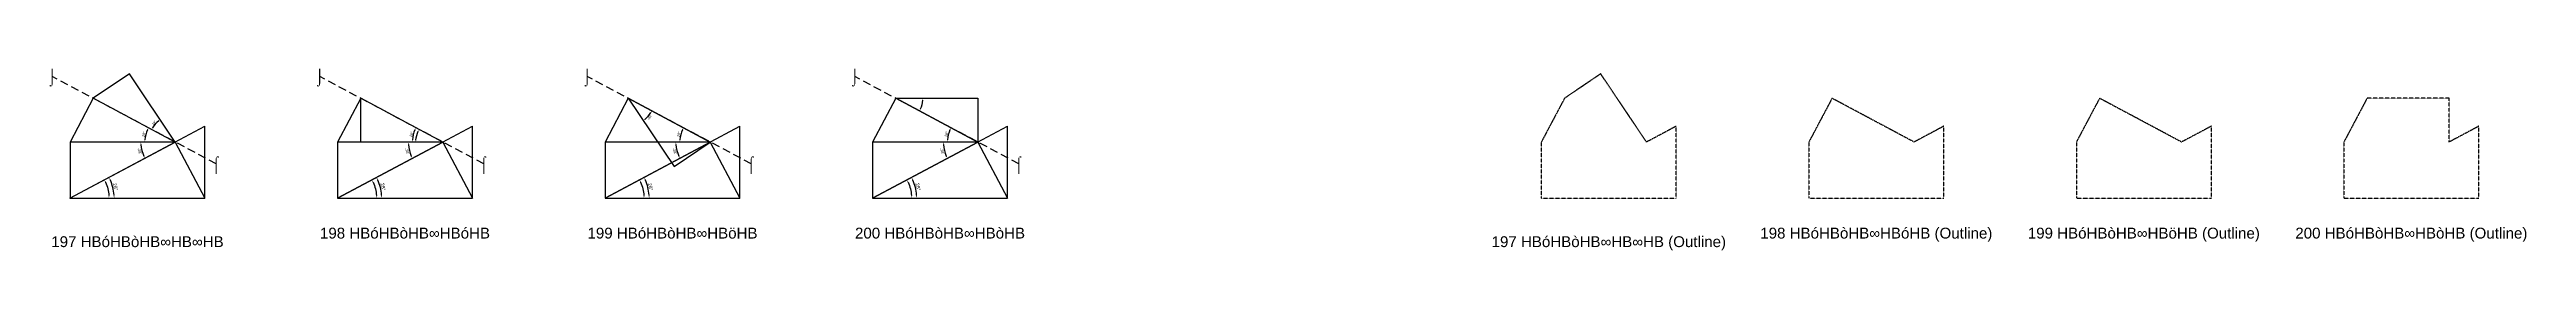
# Model space of a CAD drawing. Header units: millimetres. Extents: x 123348 to 671342, y -3335564 to 24518.
# Drawn here: x 247554 to 522823, y -1981583 to -1961024 of the extents above; entities that cross this region are included whole.
import ezdxf
from ezdxf.enums import TextEntityAlignment as Align

# ---------------------------------------------------------------- set-up
doc = ezdxf.new("R2010")
doc.units = ezdxf.units.MM
doc.header["$PDMODE"] = 35
doc.linetypes.add('DASHED', pattern=[19.05, 12.7, -6.35])
for name, color, linetype in [('BASE', 170, 'Continuous'), ('HYPOTENUSE', 20, 'Continuous'), ('PERPENDICULAR', 90, 'Continuous')]:
    doc.layers.add(name, color=color, linetype=linetype)
doc.styles.add('Arial', font='arial.ttf')
doc.dimstyles.new('ISO-25', dxfattribs={"dimtxt": 250, "dimasz": 100, "dimexe": 1.25, "dimexo": 0.625, "dimgap": 100, "dimtad": 1, "dimdec": 0, "dimtxsty": 'Arial', "dimcen": 2.5, "dimadec": 0, "dimazin": 0, "dimtfac": 1, "dimtdec": 0, "dimtmove": 0, "dimatfit": 3, "dimfxl": 1, "dimarcsym": 0})

# ---------------------------------------------------------------- blocks, each defined once
blk = doc.blocks.new('*D2')
at = {"color": 0, "lineweight": -2, "ltscale": 100, "transparency": 16777216}
blk.add_arc((0, 0), 4906, 4.08845, 23.91155, dxfattribs=at)
at = {"color": 0, "ltscale": 100, "transparency": 16777216}
for points in [[(4432, 1963), (4537, 2014), (4332, 2303)], [(4952, 352), (4835, 348), (4906, 0)]]:
    blk.add_solid(points, dxfattribs=at)
at = {"layer": 'Defpoints', "color": 0, "ltscale": 100, "transparency": 16777216}
for p in [(15000, 7976), (0, 0), (0, 0), (4841, 796), (15000, 0)]:
    blk.add_point(p, dxfattribs=at)
at = {"color": 0, "ltscale": 100, "transparency": 16777216, "insert": (5055, 1260), "char_height": 400, "attachment_point": 5, "rotation": 284, "style": 'Arial'}
blk.add_mtext('28°', dxfattribs=at)
blk = doc.blocks.new('GTN')
at = {"layer": 'BASE'}
blk.add_line((0, 0), (15000, 0), dxfattribs=at)
at = {"layer": 'HYPOTENUSE'}
blk.add_line((0, 0), (15000, 7975.6), dxfattribs=at)
at = {"layer": 'PERPENDICULAR'}
blk.add_line((15000, 0), (15000, 7975.6), dxfattribs=at)
at = {"color": 4, "ltscale": 100}
dim = blk.add_angular_dim_2l(base=(4841, 795.6), line1=((0, 0), (15000, 0)), line2=((0, 0), (15000, 7975.6)), dimstyle='ISO-25', override={"dimtxt": 400, "dimasz": 350, "dimgap": 100}, dxfattribs=at)
dim.commit()
dim.dimension.update_dxf_attribs({"geometry": '*D2', "text_midpoint": (5055.4, 1260.5)})

msp = doc.modelspace()

# ---------------------------------------------------------------- linework, layer by layer
at = {"linetype": 'DASHED', "ltscale": 70}
for p, q in [((266080, -1971571), (247847, -1961877)), ((295810, -1971571), (277577, -1961877)), ((325540, -1971571), (307307, -1961877)), ((355270, -1971571), (337037, -1961877))]:
    msp.add_line(p, q, dxfattribs=at)
at = {"linetype": 'DASHED'}
for points in [[(428342, -1975365), (428342, -1967390), (425036, -1969148), (419938, -1961590), (415920, -1964300), (413342, -1969148), (413342, -1975365)], [(445650, -1964300), (443072, -1969148), (443072, -1975365), (458072, -1975365), (458072, -1967390), (454766, -1969148)], [(475380, -1964300), (472802, -1969148), (472802, -1975365), (487802, -1975365), (487802, -1967390), (484496, -1969148)], [(517532, -1975365), (517532, -1967390), (514226, -1969148), (514226, -1964300), (505110, -1964300), (502532, -1969148), (502532, -1975365)]]:
    msp.add_lwpolyline(points, close=True, dxfattribs=at)

# ---------------------------------------------------------------- block references
at = {"linetype": 'DASHED', "ltscale": 100}
for p, xscale, yscale, zscale, rotation in [((261522, -1969148), 0.607770627558388, 0.607770627558388, 0.607770627558388, 124), ((311865, -1964300), 0.607770627558386, 0.607770627558386, 0.607770627558386, 304), ((261522, -1969148), 0.6883428104611127, 0.6883428104611127, 0.6883428104611127, 151.9999999999999), ((291251, -1969148), 0.6883428104611127, 0.6883428104611127, 0.6883428104611127, 151.9999999999999), ((320981, -1969148), 0.6883428104611127, 0.6883428104611127, 0.6883428104611127, 151.9999999999999), ((350711, -1969148), 0.6883428104611127, 0.6883428104611127, 0.6883428104611127, 151.9999999999999), ((341595, -1964300), -0.6077706275583858, 0.6077706275583861, 0.607770627558386, 180), ((249828, -1975365), -0.882947592858929, 0.882947592858929, 0.882947592858929, 208), ((261522, -1969148), 0.7795964517353771, 0.7795964517353771, 0.7795964517353771, 180), ((279558, -1975365), -0.882947592858929, 0.882947592858929, 0.882947592858929, 208), ((291251, -1969148), 0.7795964517353771, 0.7795964517353771, 0.7795964517353771, 180), ((309287, -1975365), -0.882947592858929, 0.882947592858929, 0.882947592858929, 208), ((320981, -1969148), 0.7795964517353771, 0.7795964517353771, 0.7795964517353771, 180), ((339017, -1975365), -0.882947592858929, 0.882947592858929, 0.882947592858929, 208), ((350711, -1969148), 0.7795964517353771, 0.7795964517353771, 0.7795964517353771, 180)]:
    msp.add_blockref('GTN', p, dxfattribs=dict(at, xscale=xscale, yscale=yscale, zscale=zscale, rotation=rotation))
at = {"linetype": 'DASHED', "ltscale": 100, "xscale": -0.607770627558386, "yscale": 0.6077706275583861, "zscale": 0.607770627558386}
msp.add_blockref('GTN', (291251, -1969148), dxfattribs=at)
at = {"linetype": 'DASHED'}
for p in [(249828, -1975365), (279558, -1975365), (309287, -1975365), (339017, -1975365)]:
    msp.add_blockref('GTN', p, dxfattribs=at)

# ---------------------------------------------------------------- texts
at = {"linetype": 'DASHED', "ltscale": 100, "style": 'Arial'}
for s, p in [('⌡', (247847, -1961877)), ('⌡', (277577, -1961877)), ('⌡', (307307, -1961877)), ('⌡', (337037, -1961877)), ('⌠', (266080, -1971571)), ('⌠', (295810, -1971571)), ('⌠', (325540, -1971571)), ('⌠', (355270, -1971571)), ('198 HBóHBòHB∞HBóHB', (287058, -1979238)), ('199 HBóHBòHB∞HBöHB', (316787, -1979238)), ('200 HBóHBòHB∞HBòHB', (346517, -1979238)), ('198 HBóHBòHB∞HBóHB (Outline)', (450572, -1979238)), ('199 HBóHBòHB∞HBöHB (Outline)', (480302, -1979238)), ('200 HBóHBòHB∞HBòHB (Outline)', (510032, -1979238)), ('197 HBóHBòHB∞HB∞HB', (257328, -1980187)), ('197 HBóHBòHB∞HB∞HB (Outline)', (420842, -1980187))]:
    msp.add_text(s, height=1200, dxfattribs=at).set_placement(p, align=Align.MIDDLE_CENTER)

doc.saveas('drawing.dxf')
